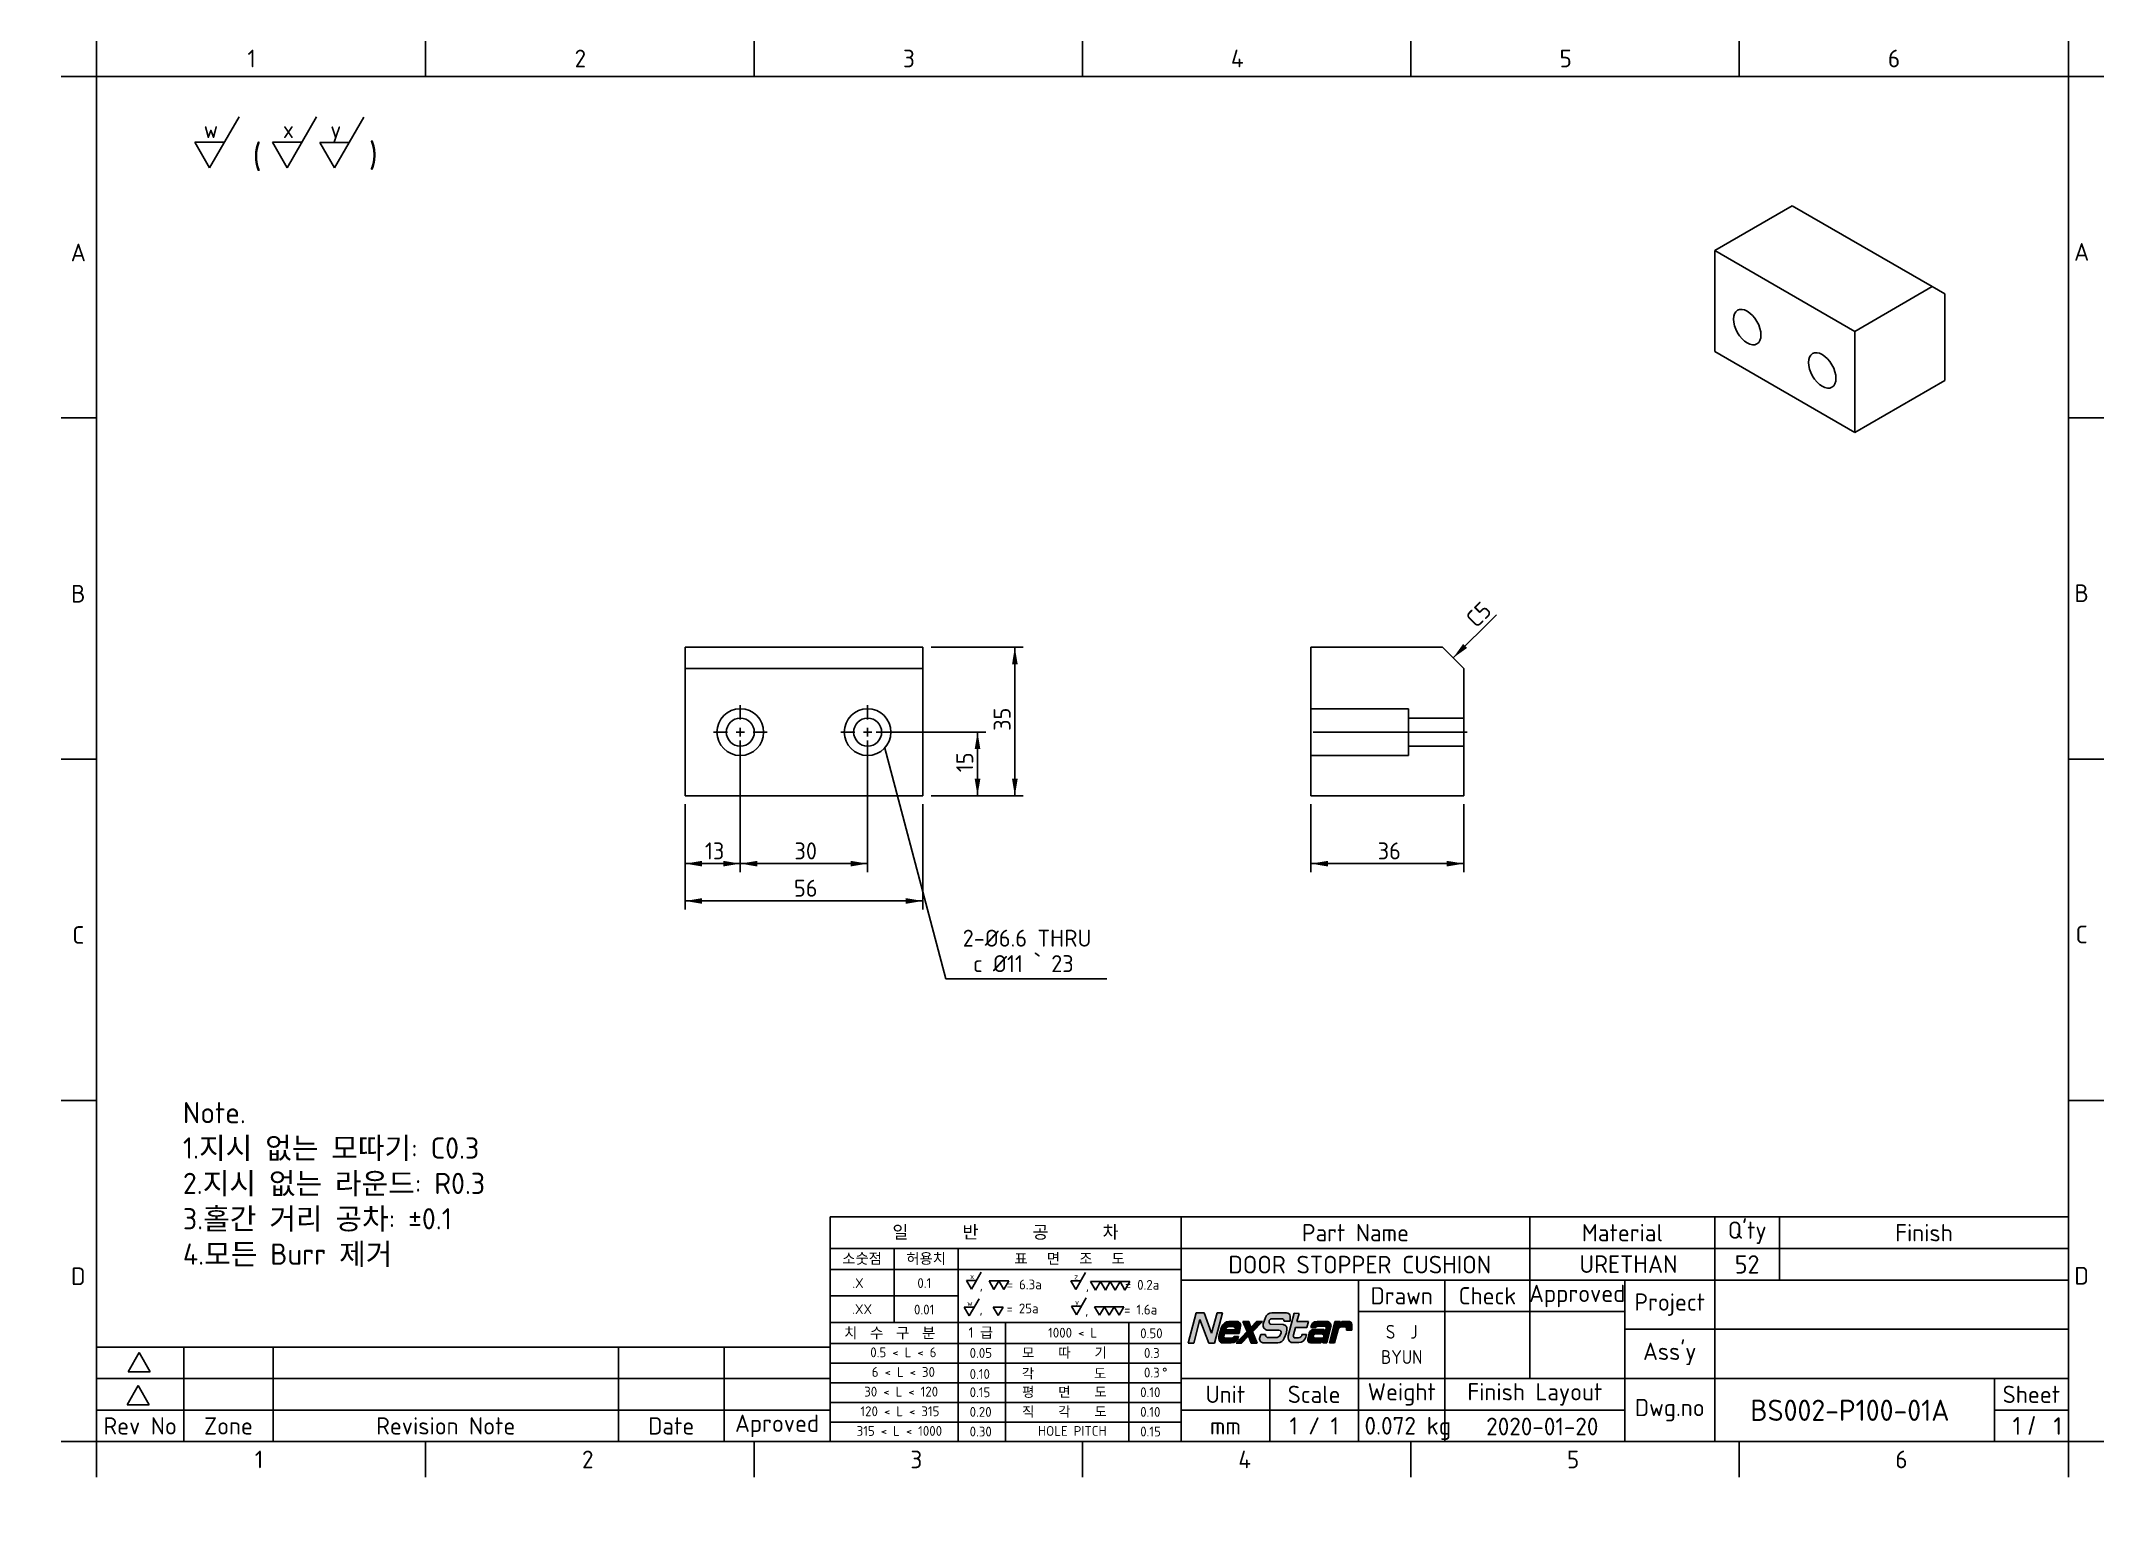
# Model space of a CAD drawing. Header units: millimetres. Extents: x 0 to 486, y 0 to 345.
import ezdxf
from ezdxf import colors
from ezdxf.entities.mleader import LeaderData, LeaderLine
from ezdxf.enums import TextEntityAlignment as Align
from ezdxf.lldxf.tags import DXFTag
from ezdxf.math import Vec2, Vec3

# ---------------------------------------------------------------- set-up
doc = ezdxf.new("R2010")
doc.units = ezdxf.units.MM
doc.header["$LTSCALE"] = 1.666667
doc.layers.add('BS002-P100-01A', color=7, linetype='Continuous')
doc.layers.add('Default', color=7, linetype='Continuous')
doc.styles.add('SEACAD_Solid_Edge_ISO', font='seiso.ttf')
tags = doc.linetypes.add('CENTER2', pattern=[28.575, 19.05, -3.175, 3.175, -3.175]).pattern_tags.tags
tags[10:11] = [DXFTag(74, 4), DXFTag(75, 0), DXFTag(340, '0'), DXFTag(46, 0.0), DXFTag(50, 0.0), DXFTag(44, 0.0), DXFTag(45, 0.0)]
tags[8:9] = [DXFTag(74, 4), DXFTag(75, 0), DXFTag(340, '0'), DXFTag(46, 0.0), DXFTag(50, 0.0), DXFTag(44, 0.0), DXFTag(45, 0.0)]
tags[6:7] = [DXFTag(74, 4), DXFTag(75, 0), DXFTag(340, '0'), DXFTag(46, 0.0), DXFTag(50, 0.0), DXFTag(44, 0.0), DXFTag(45, 0.0)]
tags[4:5] = [DXFTag(74, 4), DXFTag(75, 0), DXFTag(340, '0'), DXFTag(46, 0.0), DXFTag(50, 0.0), DXFTag(44, 0.0), DXFTag(45, 0.0)]
tags = doc.linetypes.add('HIDDEN2', pattern=[4.7625, 3.175, -1.5875]).pattern_tags.tags
tags[6:7] = [DXFTag(74, 4), DXFTag(75, 0), DXFTag(340, '0'), DXFTag(46, 0.0), DXFTag(50, 0.0), DXFTag(44, 0.0), DXFTag(45, 0.0)]
tags[4:5] = [DXFTag(74, 4), DXFTag(75, 0), DXFTag(340, '0'), DXFTag(46, 0.0), DXFTag(50, 0.0), DXFTag(44, 0.0), DXFTag(45, 0.0)]
doc.dimstyles.new('JIS', dxfattribs={"dimtxt": 4, "dimasz": 4, "dimexe": 2, "dimexo": 2, "dimgap": 1, "dimtad": 1, "dimdec": 3, "dimdsep": 46, "dimtxsty": 'SEACAD_Solid_Edge_ISO', "dimblk1": '_SE_FILLED', "dimblk2": '_SE_FILLED', "dimsah": 1, "dimcen": 2, "dimazin": 0, "dimtfac": 0.5, "dimtdec": 3, "dimtmove": 0, "dimatfit": 3, "dimfxl": 1, "dimarcsym": 0})

msp = doc.modelspace()

# ---------------------------------------------------------------- texts
at = {"layer": 'Default'}
for s, insert, char_height, width, attachment_point in [('{\\fSolid Edge ANSI|b0||i0||c0|p34;\\C7;\\H3.;\\W1.;일       반       공       차}', (227.2196, 63.8841), 3, 83.534996, 5), ('{\\fSolid Edge ANSI|b0||i0||c0|p34;\\C7;\\H2.4812375;\\W1.;소숫점}', (193.4226, 57.6919), 2.481238, 15.23919, 5), ('{\\fSolid Edge ANSI|b0||i0||c0|p34;\\C7;\\H2.4812375;\\W1.;허용치}', (208.5109, 57.6918), 2.481238, 15.23919, 5), ('{\\fSolid Edge ANSI|b0||i0||c0|p34;\\C7;\\H2.4812375;\\W1.;표   면   조   도}', (242.3215, 57.6915), 2.481238, 53.058166, 5), ('{\\fSolid Edge ANSI|b0||i0||c0|p34;\\C7;\\H2.315821667;\\W1.;.X}', (192.4531, 52.0232), 2.315822, 3.238604, 5), ('{\\fSolid Edge ANSI|b0||i0||c0|p34;\\C7;\\H2.315821667;\\W1.;0.1}', (208.0831, 52.0235), 2.315822, 4.857898, 5), ('{\\fSolid Edge ANSI|b0||i0||c0|p34;\\C7;\\H2.315821667;\\W1.; ,    = 6.3a}', (219.7127, 52.8503), 2.315822, 19.431542, 1), ('{\\fSolid Edge ANSI|b0||i0||c0|p34;\\C7;\\H2.315821667;\\W1.; ,      = 0.2a}', (244.7436, 52.7604), 2.315822, 22.67013, 1), ('{\\fSolid Edge ANSI|b0||i0||c0|p34;\\C7;\\H2.315821667;\\W1.;.XX}', (193.4346, 45.8686), 2.315822, 4.857898, 5), ('{\\fSolid Edge ANSI|b0||i0||c0|p34;\\C7;\\H2.315821667;\\W1.;0.01}', (208.0432, 45.7705), 2.315822, 6.477192, 5), ('{\\fSolid Edge ANSI|b0||i0||c0|p34;\\C7;\\H2.315821667;\\W1.; ,    = 25a}', (219.6689, 47.1884), 2.315822, 17.812248, 1), ('{\\fSolid Edge ANSI|b0||i0||c0|p34;\\C7;\\H2.315821667;\\W1.; ,      = 1.6a}', (244.5674, 46.9264), 2.315822, 22.67013, 1), ('{\\fSolid Edge ANSI|b0||i0||c0|p34;\\C7;\\H2.4812375;\\W1.;치  수  구  분}', (189.1839, 41.5257), 2.481238, 24.289423, 1), ('{\\fSolid Edge ANSI|b0||i0||c0|p34;\\C7;\\H2.4812375;\\W1.;1 급}', (218.5149, 41.5995), 2.481238, 6.939847, 1), ('{\\fSolid Edge ANSI|b0||i0||c0|p34;\\C7;\\H2.315821667;\\W1.;1000 < L}', (237.2578, 41.4833), 2.315822, 12.954367, 1), ('{\\fSolid Edge ANSI|b0||i0||c0|p34;\\C7;\\H2.315821667;\\W1.;0.50}', (258.9513, 41.3361), 2.315822, 6.477192, 1), ('{\\fSolid Edge ANSI|b0||i0||c0|p34;\\C7;\\H2.315821667;\\W1.;0.5 < L < 6}', (195.3474, 36.8517), 2.315822, 17.812248, 1), ('{\\fSolid Edge ANSI|b0||i0||c0|p34;\\C7;\\H2.315821667;\\W1.;0.05}', (218.763, 36.7044), 2.315822, 6.477192, 1), ('{\\fSolid Edge ANSI|b0||i0||c0|p34;\\C7;\\H2.315821667;\\W1.;모    따    기}', (231.1221, 36.7732), 2.315822, 22.67013, 1), ('{\\fSolid Edge ANSI|b0||i0||c0|p34;\\C7;\\H2.315821667;\\W1.;0.3}', (259.842, 36.7044), 2.315822, 4.857898, 1), ('{\\fSolid Edge ANSI|b0||i0||c0|p34;\\C7;\\H2.315821667;\\W1.;6 < L < 30}', (195.7037, 32.22), 2.315822, 16.192954, 1), ('{\\fSolid Edge ANSI|b0||i0||c0|p34;\\C7;\\H2.315821667;\\W1.;0.10}', (218.763, 31.742), 2.315822, 6.477192, 1), ('{\\fSolid Edge ANSI|b0||i0||c0|p34;\\C7;\\H2.315821667;\\W1.;각          도}', (231.0697, 31.8961), 2.315822, 22.67013, 1), ('{\\fSolid Edge ANSI|b0||i0||c0|p34;\\C7;\\H2.315821667;\\W1.;0.3}', (259.8405, 32.0814), 2.315822, 4.857898, 1), ('{\\fSolid Edge ANSI|b0||i0||c0|p34;\\C7;\\H2.315821667;\\W1.;°}', (264.1158, 32.0814), 2.315822, 3.238604, 1), ('{\\fSolid Edge ANSI|b0||i0||c0|p34;\\C7;\\H2.315821667;\\W1.;30 < L < 120}', (193.9223, 27.5884), 2.315822, 19.431542, 1), ('{\\fSolid Edge ANSI|b0||i0||c0|p34;\\C7;\\H2.315821667;\\W1.;0.15}', (218.763, 27.4412), 2.315822, 6.477192, 1), ('{\\fSolid Edge ANSI|b0||i0||c0|p34;\\C7;\\H2.315821667;\\W1.;평    면    도}', (231.1221, 27.5099), 2.315822, 22.67013, 1), ('{\\fSolid Edge ANSI|b0||i0||c0|p34;\\C7;\\H2.315821667;\\W1.;0.10}', (258.9513, 27.4412), 2.315822, 6.477192, 1), ('{\\fSolid Edge ANSI|b0||i0||c0|p34;\\C7;\\H2.315821667;\\W1.;120 < L < 315}', (193.0316, 22.9567), 2.315822, 21.050836, 1), ('{\\fSolid Edge ANSI|b0||i0||c0|p34;\\C7;\\H2.315821667;\\W1.;0.20}', (218.763, 22.8095), 2.315822, 6.477192, 1), ('{\\fSolid Edge ANSI|b0||i0||c0|p34;\\C7;\\H2.315821667;\\W1.;직    각    도}', (231.1221, 22.8783), 2.315822, 22.67013, 1), ('{\\fSolid Edge ANSI|b0||i0||c0|p34;\\C7;\\H2.315821667;\\W1.;0.10}', (258.9513, 22.8095), 2.315822, 6.477192, 1), ('{\\fSolid Edge ANSI|b0||i0||c0|p34;\\C7;\\H2.315821667;\\W1.;315 < L < 1000}', (192.1409, 18.3251), 2.315822, 22.67013, 1), ('{\\fSolid Edge ANSI|b0||i0||c0|p34;\\C7;\\H2.315821667;\\W1.;0.30}', (218.763, 18.1779), 2.315822, 6.477192, 1), ('{\\fSolid Edge ANSI|b0||i0||c0|p34;\\C7;\\H2.315821667;\\W1.;HOLE PITCH}', (234.8825, 18.3251), 2.315822, 16.192954, 1), ('{\\fSolid Edge ANSI|b0||i0||c0|p34;\\C7;\\H2.315821667;\\W1.;0.15}', (258.9513, 18.1779), 2.315822, 6.477192, 1)]:
    msp.add_mtext(s, dxfattribs=dict(insert=insert, char_height=char_height, width=width, attachment_point=attachment_point))
for s, insert, char_height, width, attachment_point in [('{\\fSolid Edge ISO|b0||i0||c0|p34;\\C7;\\H4.166666667;\\W1.;1}', (49.5765, 340.6751), 4.166667, 1.721608, 5), ('{\\fSolid Edge ISO|b0||i0||c0|p34;\\C7;\\H4.166666667;\\W1.;2}', (127.0389, 340.6751), 4.166667, 2.582403, 5), ('{\\fSolid Edge ISO|b0||i0||c0|p34;\\C7;\\H4.166666667;\\W1.;3}', (204.4656, 340.6751), 4.166667, 2.199827, 5), ('{\\fSolid Edge ISO|b0||i0||c0|p34;\\C7;\\H4.166666667;\\W1.;4}', (281.8261, 340.6751), 4.166667, 2.486759, 5), ('{\\fSolid Edge ISO|b0||i0||c0|p34;\\C7;\\H4.166666667;\\W1.;5}', (359.2245, 340.6751), 4.166667, 2.391115, 5), ('{\\fSolid Edge ISO|b0||i0||c0|p34;\\C7;\\H4.166666667;\\W1.;6}', (436.5944, 340.6751), 4.166667, 2.582403, 5), ('{\\fSolid Edge ANSI|b0||i0||c0|p34;\\C7;\\H5.833333333;\\W1.;(}', (49.8245, 320.528), 5.833333, 1.631461, 1), ('{\\fSolid Edge ANSI|b0||i0||c0|p34;\\C7;\\H5.833333333;\\W1.;)}', (77.2276, 320.8052), 5.833333, 1.631461, 1), ('{\\fSolid Edge ISO|b0||i0||c0|p34;\\C7;\\H4.166666667;\\W1.;A}', (8.7424, 294.9514), 4.166667, 2.295471, 5), ('{\\fSolid Edge ISO|b0||i0||c0|p34;\\C7;\\H4.166666667;\\W1.;A}', (480.8073, 295.0756), 4.166667, 2.295471, 5), ('{\\fSolid Edge ISO|b0||i0||c0|p34;\\C7;\\H4.166666667;\\W1.;B}', (8.7329, 214.5088), 4.166667, 2.391115, 5), ('{\\fSolid Edge ISO|b0||i0||c0|p34;\\C7;\\H4.166666667;\\W1.;B}', (480.7979, 214.633), 4.166667, 2.391115, 5), ('{\\fSolid Edge ISO|b0||i0||c0|p34;\\C7;\\H4.166666667;\\W1.;C}', (8.7424, 134.0661), 4.166667, 2.295471, 5), ('{\\fSolid Edge ISO|b0||i0||c0|p34;\\C7;\\H4.166666667;\\W1.;C}', (480.8073, 134.1903), 4.166667, 2.295471, 5), ('{\\fSolid Edge ISO|b0||i0||c0|p34;\\C7;\\H5.;\\W1.;Note.\\P}{\\fSolid Edge ISO|b0||i0||c0|p34;\\C7;\\H5.;\\W1.;1.지시 없는 모따기: C0.3\\P}{\\fSolid Edge ISO|b0||i0||c0|p34;\\C7;\\H5.;\\W1.;2.지시 없는 라운드: R0.3\\P}{\\fSolid Edge ISO|b0||i0||c0|p34;\\C7;\\H5.;\\W1.;3.홀간 거리 공차: ±0.1\\P}{\\fSolid Edge ISO|b0||i0||c0|p34;\\C7;\\H5.;\\W1.;4.모든 Burr 제거}', (33.3844, 94.6868), 5, 94.138431, 1), ('{\\fSolid Edge ANSI|b0||i0||c0|p34;\\C7;\\H4.065693333;\\W1.;Part Name}', (309.6892, 63.8903), 4.065693, 82.205772, 5), ('{\\fSolid Edge ISO|b0||i0||c0|p34;\\C7;\\H4.065693333;\\W1.;Material}', (372.5722, 63.8903), 4.065693, 43.560172, 5), ("{\\fSolid Edge ISO|b0||i0||c0|p34;\\C7;\\H4.065693333;\\W1.;Q'ty}", (401.9947, 63.8903), 4.065693, 15.284842, 5), ('{\\fSolid Edge ISO|b0||i0||c0|p34;\\C7;\\H4.065693333;\\W1.;Finish}', (443.6582, 63.8903), 4.065693, 68.042015, 5), ('{\\fSolid Edge ISO|b0||i0||c0|p34;\\C7;\\H4.333333333;\\W1.;52\\P}', (401.9753, 56.4263), 4.333333, 15.351466, 5), ('{\\fSolid Edge ISO|b0||i0||c0|p34;\\C7;\\H4.166666667;\\W1.;D}', (8.7234, 53.6234), 4.166667, 2.486759, 5), ('{\\fSolid Edge ISO|b0||i0||c0|p34;\\C7;\\H4.166666667;\\W1.;D}', (480.7884, 53.7477), 4.166667, 2.486759, 5), ('{\\fSolid Edge ISO|b0||i0||c0|p34;\\C7;\\H4.065693333;\\W1.;Drawn}', (320.5857, 49.0223), 4.065693, 20.361484, 5), ('{\\fSolid Edge ISO|b0||i0||c0|p34;\\C7;\\H4.065693333;\\W1.;Check}', (340.7793, 49.0223), 4.065693, 20.025728, 5), ('{\\fSolid Edge ISO|b0||i0||c0|p34;\\C7;\\H4.065693333;\\W1.;Approved}', (361.9425, 48.9763), 4.065693, 21.830392, 5), ('{\\fSolid Edge ISO|b0||i0||c0|p34;\\C7;\\H4.065693333;\\W1.;Project}', (383.7425, 46.9332), 4.065693, 21.219544, 5), ("{\\fSolid Edge ISO|b0||i0||c0|p34;\\C7;\\H4.065693333;\\W1.;Ass'y}", (383.7425, 35.3169), 4.065693, 21.219544, 5), ('{\\fSolid Edge ISO|b0||i0||c0|p34;\\C7;\\H4.065693333;\\W1.;Unit}', (279.041, 25.789), 4.065693, 20.90928, 5), ('{\\fSolid Edge ISO|b0||i0||c0|p34;\\C7;\\H4.065693333;\\W1.;Scale}', (299.9503, 25.789), 4.065693, 20.90928, 5), ('{\\fSolid Edge ISO|b0||i0||c0|p34;\\C7;\\H4.065693333;\\W1.;Weight}', (320.5857, 25.789), 4.065693, 20.361484, 5), ('{\\fSolid Edge ISO|b0||i0||c0|p34;\\C7;\\H4.065693333;\\W1.;Finish Layout}', (351.9496, 25.789), 4.065693, 42.366356, 5), ('{\\fSolid Edge ISO|b0||i0||c0|p34;\\C7;\\H4.065693333;\\W1.;Dwg.no}', (383.7425, 22.0717), 4.065693, 21.219544, 5), ('{\\fSolid Edge ISO|b0||i0||c0|p34;\\C7;\\H4.065693333;\\W1.;Sheet}', (468.967, 25.789), 4.065693, 17.4244, 5), ('{\\fSolid Edge ISO|b0||i0||c0|p34;\\C7;\\H4.065693333;\\W1.;Rev No}', (23.3089, 18.3545), 4.065693, 20.560792, 5), ('{\\fSolid Edge ISO|b0||i0||c0|p34;\\C7;\\H4.065693333;\\W1.;Zone}', (44.1225, 18.3545), 4.065693, 21.06644, 5), ('{\\fSolid Edge ISO|b0||i0||c0|p34;\\C7;\\H4.065693333;\\W1.;Revision Note}', (95.3297, 18.3545), 4.065693, 81.347871, 5), ('{\\fSolid Edge ISO|b0||i0||c0|p34;\\C7;\\H4.065693333;\\W1.;Date}', (148.4535, 18.3545), 4.065693, 24.899874, 5), ('{\\fSolid Edge ISO|b0||i0||c0|p34;\\C7;\\H4.065693333;\\W1.;Aproved}', (173.391, 18.3545), 4.065693, 24.974973, 5), ('{\\fSolid Edge ISO|b0||i0||c0|p34;\\C7;\\H4.065693333;\\W1.;1 / 1}', (299.9503, 18.3545), 4.065693, 20.90928, 5), ('{\\fArial|b0||i0||c0|p34;\\C7;\\H4.065693333;\\W1.;/}', (469.0301, 18.3096), 4.065693, 2.915878, 5), ('{\\fSolid Edge ISO|b0||i0||c0|p34;\\C7;\\H4.065693333;\\W1.;mm}', (279.041, 18.3545), 4.065693, 20.90928, 5), ('{\\fSolid Edge ISO|b0||i0||c0|p34;\\C7;\\H4.166666667;\\W1.;1}', (51.32, 10.4466), 4.166667, 1.721608, 5), ('{\\fSolid Edge ISO|b0||i0||c0|p34;\\C7;\\H4.166666667;\\W1.;2}', (128.7823, 10.4466), 4.166667, 2.582403, 5), ('{\\fSolid Edge ISO|b0||i0||c0|p34;\\C7;\\H4.166666667;\\W1.;3}', (206.2091, 10.4466), 4.166667, 2.199827, 5), ('{\\fSolid Edge ISO|b0||i0||c0|p34;\\C7;\\H4.166666667;\\W1.;4}', (283.5695, 10.4466), 4.166667, 2.486759, 5), ('{\\fSolid Edge ISO|b0||i0||c0|p34;\\C7;\\H4.166666667;\\W1.;5}', (360.9679, 10.4466), 4.166667, 2.391115, 5), ('{\\fSolid Edge ISO|b0||i0||c0|p34;\\C7;\\H4.166666667;\\W1.;6}', (438.3378, 10.4466), 4.166667, 2.582403, 5)]:
    msp.add_mtext(s, dxfattribs=dict(at, insert=insert, char_height=char_height, width=width, attachment_point=attachment_point))
at = {"layer": 'Default', "char_height": 3.252555, "width": 20.361484, "attachment_point": 5, "style": 'SEACAD_Solid_Edge_ISO'}
for s, insert in [('{\\fSolid Edge ISO|b0||i0||c0|p34;\\C7;\\H3.252554667;\\W0.9;S  J}', (320.5857, 40.5458)), ('{\\fSolid Edge ISO|b0||i0||c0|p34;\\C7;\\H3.252554667;\\W0.9;BYUN}', (320.5857, 34.5896))]:
    msp.add_mtext(s, dxfattribs=dict(at, insert=insert))

# ---------------------------------------------------------------- blocks, each defined once
blk = doc.blocks.new('SEANNOT_GROUP')
at = {"layer": 'Default', "color": 7, "linetype": 'Continuous'}
for p, q in [((39.68, 314.92), (46.61, 326.92)), ((36.22, 320.92), (39.68, 314.92)), ((43.15, 320.92), (36.22, 320.92))]:
    blk.add_line(p, q, dxfattribs=at)
at = {"layer": 'Default', "color": 7, "linetype": 'Continuous', "style": 'SEACAD_Solid_Edge_ISO'}
blk.add_text('w', height=4, dxfattribs=at).set_placement((38.27, 325.92), align=Align.TOP_LEFT)
blk = doc.blocks.new('SEANNOT_GROUP1')
at = {"layer": 'Default', "color": 7, "linetype": 'Continuous'}
for p, q in [((69.11, 314.88), (76.04, 326.88)), ((65.65, 320.88), (69.11, 314.88)), ((72.58, 320.88), (65.65, 320.88))]:
    blk.add_line(p, q, dxfattribs=at)
at = {"layer": 'Default', "color": 7, "linetype": 'Continuous', "style": 'SEACAD_Solid_Edge_ISO'}
blk.add_text('y', height=4, dxfattribs=at).set_placement((68.11, 325.88), align=Align.TOP_LEFT)
blk = doc.blocks.new('SEANNOT_GROUP2')
at = {"layer": 'Default', "color": 7, "linetype": 'Continuous'}
for p, q in [((57.94, 314.92), (64.87, 326.92)), ((54.48, 320.92), (57.94, 314.92)), ((61.4, 320.92), (54.48, 320.92))]:
    blk.add_line(p, q, dxfattribs=at)
at = {"layer": 'Default', "color": 7, "linetype": 'Continuous', "style": 'SEACAD_Solid_Edge_ISO'}
blk.add_text('x', height=4, dxfattribs=at).set_placement((56.94, 325.92), align=Align.TOP_LEFT)
blk = doc.blocks.new('SEANNOT_GROUP3')
at = {"layer": 'Default', "color": 7, "linetype": 'CENTER2'}
for p, q in [((164.73, 184.88), (164.73, 188.21)), ((161.73, 181.88), (158.4, 181.88)), ((165.73, 181.88), (163.73, 181.88)), ((164.73, 182.88), (164.73, 180.88)), ((167.73, 181.88), (171.06, 181.88)), ((164.73, 178.88), (164.73, 175.54))]:
    blk.add_line(p, q, dxfattribs=at)
blk = doc.blocks.new('SEANNOT_GROUP4')
at = {"layer": 'Default', "color": 7, "linetype": 'CENTER2'}
for p, q in [((194.73, 184.88), (194.73, 188.21)), ((191.73, 181.88), (188.4, 181.88)), ((195.73, 181.88), (193.73, 181.88)), ((194.73, 182.88), (194.73, 180.88)), ((197.73, 181.88), (201.06, 181.88)), ((194.73, 178.88), (194.73, 175.54))]:
    blk.add_line(p, q, dxfattribs=at)
blk = doc.blocks.new('SEANNOT_GROUP5')
at = {"layer": 'Default', "color": 7, "linetype": 'CENTER2'}
blk.add_line((336.04, 181.88), (299.7, 181.88), dxfattribs=at)
blk = doc.blocks.new('_SE_FILLED')
at = {"color": 0}
blk.add_line((0, 0), (-1, 0), dxfattribs=at)
blk.add_solid([(0, 0), (-1, -0.1665), (-1, 0.1665), (0, 0)], dxfattribs=at)
blk = doc.blocks.new('SE')
at = {"layer": 'BS002-P100-01A', "color": 7, "linetype": 'Continuous'}
for p, q in [((151.73, 166.88), (151.73, 201.88)), ((151.73, 201.88), (207.73, 201.88)), ((207.73, 166.88), (207.73, 201.88)), ((151.73, 166.88), (207.73, 166.88))]:
    blk.add_line(p, q, dxfattribs=at)
at = {"layer": 'BS002-P100-01A', "color": 7, "linetype": 'HIDDEN2'}
blk.add_line((151.73, 196.88), (207.73, 196.88), dxfattribs=at)
at = {"layer": 'BS002-P100-01A', "color": 7, "linetype": 'Continuous'}
for centre, radius in [((164.73, 181.88), 5.5), ((164.73, 181.88), 3.3), ((194.73, 181.88), 5.5), ((194.73, 181.88), 3.3)]:
    blk.add_circle(centre, radius, dxfattribs=at)
blk = doc.blocks.new('SE1')
at = {"layer": 'BS002-P100-01A', "color": 7, "linetype": 'Continuous'}
for p, q in [((299.2, 166.88), (299.2, 201.88)), ((299.2, 201.88), (330.2, 201.88)), ((335.2, 196.88), (330.2, 201.88)), ((335.2, 196.88), (335.2, 166.88)), ((335.2, 166.88), (299.2, 166.88))]:
    blk.add_line(p, q, dxfattribs=at)
at = {"layer": 'BS002-P100-01A', "color": 7, "linetype": 'HIDDEN2'}
for p, q in [((322.2, 187.38), (299.2, 187.38)), ((322.2, 187.38), (322.2, 176.38)), ((335.2, 185.18), (322.2, 185.18)), ((299.2, 176.38), (322.2, 176.38)), ((322.2, 178.58), (335.2, 178.58))]:
    blk.add_line(p, q, dxfattribs=at)
blk = doc.blocks.new('SE2')
at = {"layer": 'BS002-P100-01A', "color": 7, "linetype": 'Continuous'}
for p, q in [((394.34, 295.39), (412.6, 305.94)), ((445.6, 286.89), (412.6, 305.94)), ((394.34, 271.58), (394.34, 295.39)), ((394.34, 295.39), (427.33, 276.34)), ((427.33, 276.34), (445.6, 286.89)), ((448.55, 285.18), (445.6, 286.89)), ((448.55, 285.18), (448.55, 264.77)), ((427.33, 252.52), (427.33, 276.34)), ((394.34, 271.58), (427.33, 252.52)), ((448.55, 264.77), (427.33, 252.52))]:
    blk.add_line(p, q, dxfattribs=at)
for centre in [(402, 277.36), (419.67, 267.15)]:
    blk.add_ellipse(centre, major_axis=(2.29, -3.97), ratio=0.57735, dxfattribs=at)
blk = doc.blocks.new('DMBLK1')
at = {"layer": 'Default', "linetype": 'Continuous'}
for points in [[(168.73, 150.22), (168.73, 151.55), (164.73, 150.89)], [(190.73, 150.22), (194.73, 150.89), (190.73, 151.55)]]:
    blk.add_hatch(color=7, dxfattribs=at).paths.add_polyline_path(points)
at = {"layer": 'Default', "color": 7, "linetype": 'Continuous'}
for p, q in [((164.73, 179.88), (164.73, 148.89)), ((194.73, 179.88), (194.73, 148.89)), ((164.73, 150.89), (194.73, 150.89))]:
    blk.add_line(p, q, dxfattribs=at)
at = {"layer": 'Default', "color": 7, "linetype": 'Continuous', "style": 'SEACAD_Solid_Edge_ISO'}
blk.add_text('30', height=4, dxfattribs=at).set_placement((177.5, 155.89), align=Align.TOP_LEFT)
blk = doc.blocks.new('DMBLK2')
at = {"layer": 'Default', "linetype": 'Continuous'}
for points in [[(155.73, 150.22), (155.73, 151.55), (151.73, 150.89)], [(160.73, 150.22), (164.73, 150.89), (160.73, 151.55)]]:
    blk.add_hatch(color=7, dxfattribs=at).paths.add_polyline_path(points)
at = {"layer": 'Default', "color": 7, "linetype": 'Continuous'}
for p, q in [((164.73, 179.88), (164.73, 148.89)), ((151.73, 164.88), (151.73, 148.89)), ((151.73, 150.89), (164.73, 150.89))]:
    blk.add_line(p, q, dxfattribs=at)
at = {"layer": 'Default', "color": 7, "linetype": 'Continuous', "style": 'SEACAD_Solid_Edge_ISO'}
blk.add_text('13', height=4, dxfattribs=at).set_placement((156.37, 155.89), align=Align.TOP_LEFT)
blk = doc.blocks.new('DMBLK3')
at = {"layer": 'Default', "linetype": 'Continuous'}
for points in [[(155.73, 141.42), (155.73, 142.75), (151.73, 142.09)], [(203.73, 141.42), (207.73, 142.09), (203.73, 142.75)]]:
    blk.add_hatch(color=7, dxfattribs=at).paths.add_polyline_path(points)
at = {"layer": 'Default', "color": 7, "linetype": 'Continuous'}
for p, q in [((151.73, 164.88), (151.73, 140.09)), ((207.73, 164.88), (207.73, 140.09)), ((151.73, 142.09), (207.73, 142.09))]:
    blk.add_line(p, q, dxfattribs=at)
at = {"layer": 'Default', "color": 7, "linetype": 'Continuous', "style": 'SEACAD_Solid_Edge_ISO'}
blk.add_text('56', height=4, dxfattribs=at).set_placement((177.37, 147.09), align=Align.TOP_LEFT)
blk = doc.blocks.new('GDimGGroup')
at = {"layer": 'Default', "linetype": 'Continuous'}
blk.add_hatch(color=7, dxfattribs=at).paths.add_polyline_path([(335.06, 202.68), (332.7, 199.38), (336, 201.73)])
at = {"layer": 'Default', "color": 7, "linetype": 'Continuous'}
blk.add_line((332.7, 199.38), (342.89, 209.56), dxfattribs=at)
at = {"layer": 'Default', "color": 7, "linetype": 'Continuous', "style": 'SEACAD_Solid_Edge_ISO'}
blk.add_text('C5', height=4, rotation=45, dxfattribs=at).set_placement((335.35, 209.1), align=Align.TOP_LEFT)
blk = doc.blocks.new('DMBLK4')
at = {"layer": 'Default', "linetype": 'Continuous'}
for points in [[(230.09, 197.88), (229.42, 201.88), (228.76, 197.88)], [(230.09, 170.88), (228.76, 170.88), (229.42, 166.88)]]:
    blk.add_hatch(color=7, dxfattribs=at).paths.add_polyline_path(points)
at = {"layer": 'Default', "color": 7, "linetype": 'Continuous'}
for p, q in [((209.73, 201.88), (231.42, 201.88)), ((229.42, 201.88), (229.42, 166.88)), ((209.73, 166.88), (231.42, 166.88))]:
    blk.add_line(p, q, dxfattribs=at)
at = {"layer": 'Default', "color": 7, "linetype": 'Continuous', "style": 'SEACAD_Solid_Edge_ISO'}
blk.add_text('35', height=4, rotation=90, dxfattribs=at).set_placement((224.42, 182.2), align=Align.TOP_LEFT)
blk = doc.blocks.new('DMBLK5')
at = {"layer": 'Default', "linetype": 'Continuous'}
for points in [[(303.2, 150.22), (303.2, 151.55), (299.2, 150.89)], [(331.2, 150.22), (335.2, 150.89), (331.2, 151.55)]]:
    blk.add_hatch(color=7, dxfattribs=at).paths.add_polyline_path(points)
at = {"layer": 'Default', "color": 7, "linetype": 'Continuous'}
for p, q in [((299.2, 164.88), (299.2, 148.89)), ((335.2, 164.88), (335.2, 148.89)), ((299.2, 150.89), (335.2, 150.89))]:
    blk.add_line(p, q, dxfattribs=at)
at = {"layer": 'Default', "color": 7, "linetype": 'Continuous', "style": 'SEACAD_Solid_Edge_ISO'}
blk.add_text('36', height=4, dxfattribs=at).set_placement((314.93, 155.89), align=Align.TOP_LEFT)
blk = doc.blocks.new('DMBLK6')
at = {"layer": 'Default', "linetype": 'Continuous'}
for points in [[(221.29, 177.88), (220.62, 181.88), (219.96, 177.88)], [(221.29, 170.88), (219.96, 170.88), (220.62, 166.88)]]:
    blk.add_hatch(color=7, dxfattribs=at).paths.add_polyline_path(points)
at = {"layer": 'Default', "color": 7, "linetype": 'Continuous'}
for p, q in [((196.73, 181.88), (222.62, 181.88)), ((220.62, 181.88), (220.62, 166.88)), ((209.73, 166.88), (222.62, 166.88))]:
    blk.add_line(p, q, dxfattribs=at)
at = {"layer": 'Default', "color": 7, "linetype": 'Continuous', "style": 'SEACAD_Solid_Edge_ISO'}
blk.add_text('15', height=4, rotation=90, dxfattribs=at).set_placement((215.62, 172.42), align=Align.TOP_LEFT)
blk = doc.blocks.new('_Dot')
at = {"color": 0, "linetype": 'ByBlock', "lineweight": -2}
blk.add_line((-0.5, 0), (-1, 0), dxfattribs=at)
at = {"color": 0, "linetype": 'ByBlock', "const_width": 0.5}
blk.add_lwpolyline([(-0.25, 0, 1), (0.25, 0, 1)], format="xyb", close=True, dxfattribs=at)
blk = doc.blocks.new('SEANNOT_GROUP14')
at = {"layer": 'Default', "color": 7, "linetype": 'Continuous'}
for p, q in [((224.35, 46.35), (225.51, 44.35)), ((226.66, 46.35), (224.35, 46.35)), ((225.51, 44.35), (226.66, 46.35))]:
    blk.add_line(p, q, dxfattribs=at)
blk = doc.blocks.new('SEANNOT_GROUP15')
at = {"layer": 'Default', "color": 7, "linetype": 'Continuous'}
for p, q in [((224.5, 50.51), (223.35, 52.51)), ((223.35, 52.51), (225.66, 52.51)), ((225.66, 52.51), (224.5, 50.51)), ((225.66, 52.51), (226.81, 50.51)), ((227.97, 52.51), (225.66, 52.51)), ((226.81, 50.51), (227.97, 52.51))]:
    blk.add_line(p, q, dxfattribs=at)
blk = doc.blocks.new('SEANNOT_GROUP16')
at = {"layer": 'Default', "color": 7, "linetype": 'Continuous'}
for p, q in [((249.35, 44.45), (248.2, 46.45)), ((248.2, 46.45), (250.51, 46.45)), ((250.51, 46.45), (249.35, 44.45)), ((251.66, 44.45), (250.51, 46.45)), ((250.51, 46.45), (252.82, 46.45)), ((252.82, 46.45), (251.66, 44.45)), ((252.82, 46.45), (253.97, 44.45)), ((255.13, 46.45), (252.82, 46.45)), ((253.97, 44.45), (255.13, 46.45))]:
    blk.add_line(p, q, dxfattribs=at)
blk = doc.blocks.new('SEANNOT_GROUP17')
at = {"layer": 'Default', "color": 7, "linetype": 'Continuous'}
for p, q in [((248.44, 50.38), (247.28, 52.38)), ((247.28, 52.38), (249.59, 52.38)), ((249.59, 52.38), (248.44, 50.38)), ((250.75, 50.38), (249.59, 52.38)), ((249.59, 52.38), (251.9, 52.38)), ((251.9, 52.38), (250.75, 50.38)), ((253.05, 50.38), (251.9, 52.38)), ((251.9, 52.38), (254.21, 52.38)), ((254.21, 52.38), (253.05, 50.38)), ((254.21, 52.38), (255.36, 50.38)), ((256.52, 52.38), (254.21, 52.38)), ((255.36, 50.38), (256.52, 52.38))]:
    blk.add_line(p, q, dxfattribs=at)
blk = doc.blocks.new('SEANNOT_GROUP18')
at = {"layer": 'Default', "color": 7, "linetype": 'Continuous'}
for p, q in [((219.2, 50.62), (221.51, 54.62)), ((218.05, 52.62), (219.2, 50.62)), ((220.36, 52.62), (218.05, 52.62))]:
    blk.add_line(p, q, dxfattribs=at)
at = {"layer": 'Default', "color": 7, "linetype": 'Continuous', "style": 'SEACAD_Solid_Edge_ISO'}
blk.add_text('x', height=1.33, dxfattribs=at).set_placement((218.87, 54.29), align=Align.TOP_LEFT)
blk = doc.blocks.new('SEANNOT_GROUP19')
at = {"layer": 'Default', "color": 7, "linetype": 'Continuous'}
for p, q in [((217.51, 46.31), (218.67, 44.31)), ((219.82, 46.31), (217.51, 46.31)), ((218.67, 44.31), (220.98, 48.31))]:
    blk.add_line(p, q, dxfattribs=at)
at = {"layer": 'Default', "color": 7, "linetype": 'Continuous', "style": 'SEACAD_Solid_Edge_ISO'}
blk.add_text('w', height=1.33, dxfattribs=at).set_placement((218.2, 47.97), align=Align.TOP_LEFT)
blk = doc.blocks.new('SEANNOT_GROUP20')
at = {"layer": 'Default', "color": 7, "linetype": 'Continuous'}
for p, q in [((243.78, 50.54), (246.09, 54.54)), ((242.62, 52.54), (243.78, 50.54)), ((244.93, 52.54), (242.62, 52.54))]:
    blk.add_line(p, q, dxfattribs=at)
at = {"layer": 'Default', "color": 7, "linetype": 'Continuous', "style": 'SEACAD_Solid_Edge_ISO'}
blk.add_text('z', height=1.33, dxfattribs=at).set_placement((243.4, 54.21), align=Align.TOP_LEFT)
blk = doc.blocks.new('SEANNOT_GROUP21')
at = {"layer": 'Default', "color": 7, "linetype": 'Continuous'}
for p, q in [((242.78, 46.56), (243.93, 44.56)), ((245.08, 46.56), (242.78, 46.56)), ((243.93, 44.56), (246.24, 48.56))]:
    blk.add_line(p, q, dxfattribs=at)
at = {"layer": 'Default', "color": 7, "linetype": 'Continuous', "style": 'SEACAD_Solid_Edge_ISO'}
blk.add_text('y', height=1.33, dxfattribs=at).set_placement((243.6, 48.22), align=Align.TOP_LEFT)
blk = doc.blocks.new('SE6')
at = {"layer": 'Default', "color": 7, "linetype": 'Continuous'}
blk.add_line((245.35, 336.41), (245.35, 344.74), dxfattribs=at)
blk = doc.blocks.new('SE5')
at = {"layer": 'Default'}
blk.add_blockref('SE6', (0, 0), dxfattribs=at)
blk = doc.blocks.new('SE8')
at = {"layer": 'Default', "color": 7, "linetype": 'Continuous'}
blk.add_line((322.74, 336.41), (322.74, 344.74), dxfattribs=at)
blk = doc.blocks.new('SE7')
at = {"layer": 'Default'}
blk.add_blockref('SE8', (0, 0), dxfattribs=at)
blk = doc.blocks.new('SE10')
at = {"layer": 'Default', "color": 7, "linetype": 'Continuous'}
blk.add_line((400.13, 336.41), (400.13, 344.74), dxfattribs=at)
blk = doc.blocks.new('SE9')
at = {"layer": 'Default'}
blk.add_blockref('SE10', (0, 0), dxfattribs=at)
blk = doc.blocks.new('SE4')
for name in ['SE5', 'SE7', 'SE9']:
    blk.add_blockref(name, (0, 0))
blk = doc.blocks.new('SE3')
at = {"layer": 'Default'}
blk.add_blockref('SE4', (0, 0), dxfattribs=at)
blk = doc.blocks.new('SE14')
at = {"layer": 'Default', "color": 7, "linetype": 'Continuous'}
blk.add_line((245.35, 336.41), (245.35, 344.74), dxfattribs=at)
blk = doc.blocks.new('SE13')
at = {"layer": 'Default'}
blk.add_blockref('SE14', (0, 0), dxfattribs=at)
blk = doc.blocks.new('SE16')
at = {"layer": 'Default', "color": 7, "linetype": 'Continuous'}
blk.add_line((167.96, 336.41), (167.96, 344.74), dxfattribs=at)
blk = doc.blocks.new('SE15')
at = {"layer": 'Default'}
blk.add_blockref('SE16', (0, 0), dxfattribs=at)
blk = doc.blocks.new('SE18')
at = {"layer": 'Default', "color": 7, "linetype": 'Continuous'}
blk.add_line((90.58, 336.41), (90.58, 344.74), dxfattribs=at)
blk = doc.blocks.new('SE17')
at = {"layer": 'Default'}
blk.add_blockref('SE18', (0, 0), dxfattribs=at)
blk = doc.blocks.new('SE12')
for name in ['SE17', 'SE15', 'SE13']:
    blk.add_blockref(name, (0, 0))
blk = doc.blocks.new('SE11')
at = {"layer": 'Default'}
blk.add_blockref('SE12', (0, 0), dxfattribs=at)
blk = doc.blocks.new('SE22')
at = {"layer": 'Default', "color": 7, "linetype": 'Continuous'}
blk.add_line((245.35, 14.64), (245.35, 6.3), dxfattribs=at)
blk = doc.blocks.new('SE21')
at = {"layer": 'Default'}
blk.add_blockref('SE22', (0, 0), dxfattribs=at)
blk = doc.blocks.new('SE24')
at = {"layer": 'Default', "color": 7, "linetype": 'Continuous'}
blk.add_line((322.74, 14.64), (322.74, 6.3), dxfattribs=at)
blk = doc.blocks.new('SE23')
at = {"layer": 'Default'}
blk.add_blockref('SE24', (0, 0), dxfattribs=at)
blk = doc.blocks.new('SE26')
at = {"layer": 'Default', "color": 7, "linetype": 'Continuous'}
blk.add_line((400.13, 14.64), (400.13, 6.3), dxfattribs=at)
blk = doc.blocks.new('SE25')
at = {"layer": 'Default'}
blk.add_blockref('SE26', (0, 0), dxfattribs=at)
blk = doc.blocks.new('SE20')
for name in ['SE21', 'SE23', 'SE25']:
    blk.add_blockref(name, (0, 0))
blk = doc.blocks.new('SE19')
at = {"layer": 'Default'}
blk.add_blockref('SE20', (0, 0), dxfattribs=at)
blk = doc.blocks.new('SE30')
at = {"layer": 'Default', "color": 7, "linetype": 'Continuous'}
blk.add_line((245.35, 14.64), (245.35, 6.3), dxfattribs=at)
blk = doc.blocks.new('SE29')
at = {"layer": 'Default'}
blk.add_blockref('SE30', (0, 0), dxfattribs=at)
blk = doc.blocks.new('SE32')
at = {"layer": 'Default', "color": 7, "linetype": 'Continuous'}
blk.add_line((167.96, 14.64), (167.96, 6.3), dxfattribs=at)
blk = doc.blocks.new('SE31')
at = {"layer": 'Default'}
blk.add_blockref('SE32', (0, 0), dxfattribs=at)
blk = doc.blocks.new('SE34')
at = {"layer": 'Default', "color": 7, "linetype": 'Continuous'}
blk.add_line((90.58, 14.64), (90.58, 6.3), dxfattribs=at)
blk = doc.blocks.new('SE33')
at = {"layer": 'Default'}
blk.add_blockref('SE34', (0, 0), dxfattribs=at)
blk = doc.blocks.new('SE28')
for name in ['SE33', 'SE31', 'SE29']:
    blk.add_blockref(name, (0, 0))
blk = doc.blocks.new('SE27')
at = {"layer": 'Default'}
blk.add_blockref('SE28', (0, 0), dxfattribs=at)
blk = doc.blocks.new('SE38')
at = {"layer": 'Default', "color": 7, "linetype": 'Continuous'}
blk.add_line((245.35, 336.41), (245.35, 344.74), dxfattribs=at)
blk = doc.blocks.new('SE37')
at = {"layer": 'Default'}
blk.add_blockref('SE38', (0, 0), dxfattribs=at)
blk = doc.blocks.new('SE40')
at = {"layer": 'Default', "color": 7, "linetype": 'Continuous'}
blk.add_line((322.74, 336.41), (322.74, 344.74), dxfattribs=at)
blk = doc.blocks.new('SE39')
at = {"layer": 'Default'}
blk.add_blockref('SE40', (0, 0), dxfattribs=at)
blk = doc.blocks.new('SE42')
at = {"layer": 'Default', "color": 7, "linetype": 'Continuous'}
blk.add_line((400.13, 336.41), (400.13, 344.74), dxfattribs=at)
blk = doc.blocks.new('SE41')
at = {"layer": 'Default'}
blk.add_blockref('SE42', (0, 0), dxfattribs=at)
blk = doc.blocks.new('SE36')
for name in ['SE37', 'SE39', 'SE41']:
    blk.add_blockref(name, (0, 0))
blk = doc.blocks.new('SE35')
at = {"layer": 'Default'}
blk.add_blockref('SE36', (0, 0), dxfattribs=at)

# ---------------------------------------------------------------- dimensions: what is measured, and where the dimension line sits
at = {"layer": 'Default', "color": 7, "linetype": 'Continuous'}
for base, p1, p2, angle, picture, middle, dimtype in [((229.4235, 201.8778), (207.7301, 201.8778), (207.7301, 166.8778), 270, 'DMBLK4', (229.4235, 184.3778), 161), ((164.7301, 150.8872), (164.7301, 181.8778), (194.7301, 181.8778), 0, 'DMBLK1', (179.7301, 150.8872), 161), ((220.6235, 166.8778), (194.7301, 181.8778), (207.7301, 166.8778), 90, 'DMBLK6', (220.6235, 174.3778), 160), ((151.7301, 142.0872), (151.7301, 166.8778), (207.7301, 166.8778), 0, 'DMBLK3', (179.7301, 142.0872), 161)]:
    dim = msp.add_linear_dim(base=base, p1=p1, p2=p2, angle=angle, text='\\A1;<>', dimstyle='JIS', dxfattribs=at)
    dim.commit()
    dim.dimension.update_dxf_attribs({"geometry": picture, "text_midpoint": middle, "dimtype": dimtype})
for base, p1, p2, picture, middle in [((335.2043, 150.8872), (299.2043, 201.8778), (335.2043, 166.8778), 'DMBLK5', (317.2043, 150.8872)), ((164.7301, 150.8872), (151.7301, 166.8778), (164.7301, 181.8778), 'DMBLK2', (158.2301, 150.8872))]:
    dim = msp.add_linear_dim(base=base, p1=p1, p2=p2, text='\\A1;<>', dimstyle='JIS', dxfattribs=at)
    dim.commit()
    dim.dimension.update_dxf_attribs({"geometry": picture, "text_midpoint": middle, "dimtype": 160})

# ---------------------------------------------------------------- hatches: boundary and pattern name
at = {"layer": 'Default', "linetype": 'Continuous'}
for points in [[(276.4934, 37.8413), (278.3562, 44.9744), (277.0927, 44.9744), (275.7437, 40.1925), (274.0518, 44.9744), (272.1544, 44.9744), (270.2689, 37.8413), (271.5962, 37.8413), (272.9849, 43.4612), (275.1113, 37.8413)], [(282.8349, 37.8846), (284.5144, 39.5535), (284.1357, 40.5902), (281.6028, 37.8846)], [(286.483, 37.8846), (285.4437, 40.5628), (285.044, 41.5321), (284.5247, 42.9312), (283.1153, 42.9312), (284.1357, 40.5902), (284.5144, 39.5535), (285.1239, 37.8846)], [(285.044, 41.5321), (284.5247, 42.9312), (283.1153, 42.9312), (284.1357, 40.5902), (284.5144, 39.5535), (285.1239, 37.8846), (286.483, 37.8846), (285.4437, 40.5628)], [(285.4437, 40.5628), (287.7521, 42.9312), (286.3931, 42.9312), (285.044, 41.5321)]]:
    msp.add_hatch(color=7, dxfattribs=at).paths.add_polyline_path(points)
h = msp.add_hatch(color=7, dxfattribs=at)
edge = h.paths.add_edge_path()
edge.add_arc((290.0657, 42.8944), 0.7357, 90, 225.504419, ccw=False)
edge.add_line((290.0657, 43.6301), (292.3116, 43.6301))
edge.add_arc((292.3116, 43.0743), 0.5558, 0, 90, ccw=False)
edge.add_line((292.8674, 43.0743), (294.2698, 43.0743))
edge.add_line((294.2698, 43.0743), (294.2698, 44.2157))
edge.add_arc((293.469, 44.2157), 0.8008, 0, 90)
edge.add_line((293.469, 45.0165), (290.0142, 45.0165))
edge.add_arc((290.0142, 43.3873), 1.6292, 90, 160.9693)
edge.add_line((288.474, 43.9186), (287.962, 42.4342))
edge.add_arc((289.0374, 42.0633), 1.1376, 160.9693, 270)
edge.add_line((289.0374, 40.9257), (291.6642, 40.9257))
edge.add_arc((291.6642, 40.4052), 0.5205, -24.27037, 90, ccw=False)
edge.add_line((292.1388, 40.1913), (291.8189, 39.4819))
edge.add_line((291.8189, 39.4819), (291.2689, 39.2241))
edge.add_line((291.2689, 39.2241), (288.8798, 39.2241))
edge.add_arc((289.2428, 39.9288), 0.7927, 180, 242.74601, ccw=False)
edge.add_line((288.4501, 39.9288), (287.356, 39.9288))
edge.add_line((287.356, 39.9288), (287.0737, 38.9676))
edge.add_arc((288.0478, 38.9156), 0.9755, 176.944615, 270)
edge.add_line((288.0478, 37.9401), (291.354, 37.9401))
edge.add_arc((291.354, 39.6266), 1.6865, 270, 338.110237)
edge.add_line((292.9189, 38.9978), (293.4368, 40.2868))
edge.add_line((293.4368, 40.2868), (293.5378, 41.1492))
edge.add_arc((292.583, 41.261), 0.9613, 353.322684, 447.240892)
edge.add_line((292.6292, 42.2212), (289.5501, 42.3695))
h = msp.add_hatch(color=7, dxfattribs=at)
edge = h.paths.add_edge_path()
edge.add_line((298.5911, 42.9883), (295.8925, 42.9883))
edge.add_line((295.8925, 42.9883), (296.4254, 44.8618))
edge.add_line((296.4254, 44.8618), (295.2222, 44.9478))
edge.add_line((295.2222, 44.9478), (293.8299, 39.6194))
edge.add_arc((295.2278, 39.2542), 1.4448, 165.356557, 240.942297)
edge.add_line((294.5261, 37.9913), (296.305, 37.9913))
edge.add_arc((296.305, 39.7321), 1.7408, 270, 345.386381)
edge.add_line((297.9895, 39.2929), (298.1475, 39.8988))
edge.add_line((298.1475, 39.8988), (297.0785, 39.8988))
edge.add_arc((296.2761, 39.8988), 0.8024, 270, 360, ccw=False)
edge.add_line((296.2761, 39.0964), (295.2394, 39.0964))
edge.add_arc((295.7979, 39.608), 0.7574, 164.649864, 222.490502, ccw=False)
edge.add_line((295.0675, 39.8085), (295.5488, 41.5617))
edge.add_line((295.5488, 41.5617), (298.1957, 41.5617))
edge.add_line((298.1957, 41.5617), (298.5911, 42.9883))
h = msp.add_hatch(color=7, dxfattribs=at)
edge = h.paths.add_edge_path()
edge.add_line((281.7386, 42.9511), (279.8776, 42.9511))
edge.add_arc((279.8776, 41.1336), 1.8176, 90, 163.014159)
edge.add_line((278.1393, 41.6645), (277.5858, 39.8527))
edge.add_arc((279.7969, 39.1773), 2.3119, 163.014159, 196.409825)
edge.add_arc((278.4075, 38.7681), 0.8635, 196.409825, 270)
edge.add_line((278.4075, 37.9046), (280.3601, 37.9046))
edge.add_arc((280.3601, 39.7087), 1.8041, 270, 351.869869)
edge.add_line((282.146, 39.4536), (281.0767, 39.4536))
edge.add_arc((280.657, 39.4536), 0.4197, 270, 360, ccw=False)
edge.add_line((280.657, 39.0338), (279.0481, 39.0338))
edge.add_arc((279.0481, 39.4645), 0.4307, 163.598714, 270, ccw=False)
edge.add_line((278.635, 39.5861), (278.7871, 40.1031))
edge.add_line((278.7871, 40.1031), (282.3068, 40.1031))
edge.add_line((282.3068, 40.1031), (282.6307, 41.8819))
edge.add_arc((281.7386, 42.0444), 0.9068, 349.678875, 450)
edge = h.paths.add_edge_path()
edge.add_line((280.7473, 41.7616), (279.8876, 41.7616))
edge.add_arc((279.8876, 40.8592), 0.9024, 90, 170.220202)
edge.add_line((278.9982, 41.0125), (281.4964, 41.0125))
edge.add_arc((280.7473, 41.0125), 0.7492, 0, 90)
h = msp.add_hatch(color=7, dxfattribs=at)
edge = h.paths.add_edge_path()
edge.add_line((300.8811, 41.8838), (302.4367, 41.8838))
edge.add_arc((302.4367, 41.5196), 0.3642, -15.573061, 90, ccw=False)
edge.add_line((302.7875, 41.4219), (302.6084, 40.7791))
edge.add_line((302.6084, 40.7791), (302.1805, 41.1047))
edge.add_line((302.1805, 41.1047), (299.9209, 41.1047))
edge.add_arc((299.9209, 39.9644), 1.1403, 90, 166.278925)
edge.add_line((298.8131, 40.2349), (298.4587, 38.7832))
edge.add_arc((299.0883, 38.5957), 0.6569, 163.418818, 270)
edge.add_line((299.0883, 37.9387), (301.4477, 37.9387))
edge.add_line((301.4477, 37.9387), (302.0022, 38.3729))
edge.add_line((302.0022, 38.3729), (301.9599, 37.9178))
edge.add_line((301.9599, 37.9178), (302.9741, 37.9178))
edge.add_line((302.9741, 37.9178), (303.8982, 41.7621))
edge.add_arc((302.944, 41.9915), 0.9813, 346.482857, 450)
edge.add_line((302.944, 42.9729), (300.621, 42.9729))
edge.add_arc((300.621, 41.5244), 1.4485, 90, 180)
edge.add_line((299.1725, 41.5244), (300.322, 41.5244))
edge.add_arc((300.8811, 41.2691), 0.6146, 90, 155.465554, ccw=False)
edge = h.paths.add_edge_path()
edge.add_arc((300.2655, 39.5165), 0.5144, 90, 270)
edge.add_line((300.2655, 39.0021), (301.7438, 39.0021))
edge.add_arc((301.7438, 39.5165), 0.5144, 270, 450)
edge.add_line((301.7438, 40.031), (300.2655, 40.031))
h = msp.add_hatch(color=7, dxfattribs=at)
edge = h.paths.add_edge_path()
edge.add_arc((306.4275, 40.8172), 0.8847, 97.31856, 164.959975, ccw=False)
edge.add_line((306.3148, 41.6946), (307.2867, 41.6946))
edge.add_arc((307.2867, 41.3788), 0.3159, 0, 90, ccw=False)
edge.add_line((307.6026, 41.3788), (307.6026, 40.9359))
edge.add_line((307.6026, 40.9359), (308.8383, 40.9359))
edge.add_line((308.8383, 40.9359), (308.8383, 42.2403))
edge.add_arc((308.0834, 42.2403), 0.7548, 0, 100.71165)
edge.add_line((307.9431, 42.9819), (306.724, 42.9819))
edge.add_arc((306.724, 42.466), 0.5159, 90, 144.061721)
edge.add_line((306.3063, 42.7688), (306.0564, 42.4241))
edge.add_line((306.0564, 42.4241), (306.0564, 42.9819))
edge.add_line((306.0564, 42.9819), (304.8013, 42.9819))
edge.add_line((304.8013, 42.9819), (303.5271, 37.9692))
edge.add_line((303.5271, 37.9692), (304.7462, 37.9692))
edge.add_line((304.7462, 37.9692), (305.5731, 41.0467))

# ---------------------------------------------------------------- linework, layer by layer
at = {"color": 7, "linetype": 'Continuous'}
for p, q in [((185.8784, 67.6075), (185.8784, 14.6373)), ((185.8784, 67.6075), (268.5864, 67.6075)), ((185.8784, 60.1731), (268.5864, 60.1731)), ((200.9668, 60.1731), (200.9668, 42.758)), ((216.0551, 60.1731), (216.0551, 42.758)), ((185.8784, 55.2106), (268.5864, 55.2106)), ((268.5864, 52.7387), (268.5864, 14.6373)), ((268.5864, 52.7387), (268.5864, 14.6373)), ((185.8784, 42.758), (268.5864, 42.758)), ((216.0551, 42.758), (216.0551, 14.6373)), ((227.2324, 42.758), (227.2324, 14.6373)), ((256.249, 42.758), (256.249, 14.6373)), ((185.8784, 37.7956), (268.5864, 37.7956)), ((185.8784, 33.1639), (268.5864, 33.1639)), ((185.8784, 28.5323), (268.5864, 28.5323)), ((185.8784, 23.9006), (268.5864, 23.9006)), ((185.8784, 19.269), (268.5864, 19.269)), ((185.8784, 14.6373), (268.5864, 14.6373))]:
    msp.add_line(p, q, dxfattribs=at)
at = {"layer": 'Default', "color": 7, "linetype": 'Continuous'}
for p, q in [((13.0285, 336.4079), (13.0285, 344.7413)), ((477.6792, 336.4079), (477.6792, 344.7413)), ((13.0285, 336.4079), (4.6952, 336.4079)), ((477.6792, 336.4079), (13.0285, 336.4079)), ((13.0285, 336.4079), (13.0285, 14.6373)), ((477.6792, 14.6373), (477.6792, 336.4079)), ((477.6792, 336.4079), (486.0125, 336.4079)), ((4.6952, 255.9653), (13.0285, 255.9653)), ((477.6792, 255.9653), (486.0125, 255.9653)), ((13.0285, 175.5226), (4.6952, 175.5226)), ((477.6792, 175.5226), (486.0125, 175.5226)), ((4.6952, 95.08), (13.0285, 95.08)), ((477.6792, 95.08), (486.0125, 95.08)), ((477.6792, 67.6075), (268.5864, 67.6075)), ((268.5864, 52.7387), (268.5864, 67.6075)), ((350.7921, 67.6075), (350.7921, 29.5062)), ((394.3523, 67.3677), (394.3523, 52.7387)), ((409.6371, 67.5958), (409.6371, 52.7387)), ((268.5864, 60.1731), (477.6792, 60.1731)), ((185.8784, 48.9843), (216.0551, 48.9843)), ((477.6792, 52.7387), (268.5864, 52.7387)), ((268.5864, 14.6373), (268.5864, 52.7387)), ((268.5864, 14.6373), (268.5864, 52.7387)), ((268.5864, 14.6373), (268.5864, 52.7387)), ((310.4049, 52.7387), (310.4049, 14.6373)), ((330.7664, 52.7387), (330.7664, 14.6373)), ((373.1328, 52.7387), (373.1328, 14.6373)), ((394.3523, 14.6373), (394.3523, 52.7387)), ((270.2689, 37.8413), (272.1544, 44.9744)), ((272.1544, 44.9744), (274.0518, 44.9744)), ((275.7437, 40.1925), (274.0518, 44.9744)), ((275.7437, 40.1925), (277.0927, 44.9744)), ((278.3562, 44.9744), (276.4934, 37.8413)), ((277.0927, 44.9744), (278.3562, 44.9744)), ((288.474, 43.9186), (287.962, 42.4342)), ((293.469, 45.0165), (290.0142, 45.0165)), ((295.2222, 44.9478), (293.8299, 39.6194)), ((294.2698, 44.2157), (294.2698, 43.0743)), ((296.4254, 44.8618), (295.2222, 44.9478)), ((295.8925, 42.9883), (296.4254, 44.8618)), ((373.1328, 45.306), (310.4049, 45.306)), ((272.9849, 43.4612), (271.5962, 37.8413)), ((272.9849, 43.4612), (275.1113, 37.8413)), ((278.1393, 41.6645), (277.5858, 39.8527)), ((278.635, 39.5861), (278.7871, 40.1031)), ((278.7871, 40.1031), (282.3068, 40.1031)), ((278.9982, 41.0125), (281.4964, 41.0125)), ((280.657, 39.0338), (279.0481, 39.0338)), ((281.7386, 42.9511), (279.8776, 42.9511)), ((280.7473, 41.7616), (279.8876, 41.7616)), ((282.146, 39.4536), (281.0767, 39.4536)), ((284.1357, 40.5902), (281.6028, 37.8846)), ((282.3068, 40.1031), (282.6307, 41.8819)), ((282.8349, 37.8846), (284.5144, 39.5535)), ((284.5247, 42.9312), (283.1153, 42.9312)), ((283.1153, 42.9312), (284.1357, 40.5902)), ((284.5144, 39.5535), (284.1357, 40.5902)), ((284.5144, 39.5535), (285.1239, 37.8846)), ((285.044, 41.5321), (284.5247, 42.9312)), ((286.3931, 42.9312), (285.044, 41.5321)), ((285.044, 41.5321), (285.4437, 40.5628)), ((285.4437, 40.5628), (287.7521, 42.9312)), ((286.483, 37.8846), (285.4437, 40.5628)), ((287.7521, 42.9312), (286.3931, 42.9312)), ((287.0737, 38.9676), (287.356, 39.9288)), ((287.356, 39.9288), (288.4501, 39.9288)), ((288.8798, 39.2241), (291.2689, 39.2241)), ((289.0374, 40.9257), (291.6642, 40.9257)), ((289.5501, 42.3695), (292.6292, 42.2212)), ((292.3116, 43.6301), (290.0657, 43.6301)), ((291.2689, 39.2241), (291.8189, 39.4819)), ((292.1388, 40.1913), (291.8189, 39.4819)), ((294.2698, 43.0743), (292.8674, 43.0743)), ((293.4368, 40.2868), (292.9189, 38.9978)), ((293.5378, 41.1492), (293.4368, 40.2868)), ((295.5488, 41.5617), (295.0675, 39.8085)), ((296.2761, 39.0964), (295.2394, 39.0964)), ((295.5488, 41.5617), (298.1957, 41.5617)), ((298.5911, 42.9883), (295.8925, 42.9883)), ((298.1475, 39.8988), (297.0785, 39.8988)), ((297.9895, 39.2929), (298.1475, 39.8988)), ((298.1957, 41.5617), (298.5911, 42.9883)), ((298.8131, 40.2349), (298.4587, 38.7832)), ((300.322, 41.5244), (299.1725, 41.5244)), ((299.9209, 41.1047), (302.1805, 41.1047)), ((300.2655, 40.031), (301.7438, 40.031)), ((301.7438, 39.0021), (300.2655, 39.0021)), ((300.621, 42.9729), (302.944, 42.9729)), ((302.4367, 41.8838), (300.8811, 41.8838)), ((302.1805, 41.1047), (302.6084, 40.7791)), ((302.6084, 40.7791), (302.7875, 41.4219)), ((303.8982, 41.7621), (302.9741, 37.9178)), ((304.8013, 42.9819), (303.5271, 37.9692)), ((304.7462, 37.9692), (305.5731, 41.0467)), ((306.0564, 42.9819), (304.8013, 42.9819)), ((306.0564, 42.4241), (306.0564, 42.9819)), ((306.3063, 42.7688), (306.0564, 42.4241)), ((306.3148, 41.6946), (307.2867, 41.6946)), ((307.9431, 42.9819), (306.724, 42.9819)), ((307.6026, 41.3788), (307.6026, 40.9359)), ((307.6026, 40.9359), (308.8383, 40.9359)), ((308.8383, 40.9359), (308.8383, 42.2403)), ((373.1328, 41.1277), (477.6792, 41.1277)), ((13.0285, 36.9406), (185.8784, 36.9406)), ((20.457, 31.0947), (23.0707, 35.6217)), ((23.0707, 35.6217), (25.6844, 31.0947)), ((33.5893, 36.9406), (33.5893, 14.6373)), ((54.6557, 36.9406), (54.6557, 14.6373)), ((136.0036, 36.9406), (136.0036, 14.6373)), ((160.9035, 36.9406), (160.9035, 14.6373)), ((185.8784, 36.9406), (185.8784, 14.6373)), ((271.5962, 37.8413), (270.2689, 37.8413)), ((276.4934, 37.8413), (275.1113, 37.8413)), ((278.4075, 37.9046), (280.3601, 37.9046)), ((281.6028, 37.8846), (282.8349, 37.8846)), ((285.1239, 37.8846), (286.483, 37.8846)), ((291.354, 37.9401), (288.0478, 37.9401)), ((294.5261, 37.9913), (296.305, 37.9913)), ((301.4477, 37.9387), (299.0883, 37.9387)), ((302.0022, 38.3729), (301.4477, 37.9387)), ((301.9599, 37.9178), (302.0022, 38.3729)), ((302.9741, 37.9178), (301.9599, 37.9178)), ((303.5271, 37.9692), (304.7462, 37.9692)), ((13.0285, 29.5062), (185.8784, 29.5062)), ((25.6844, 31.0947), (20.457, 31.0947)), ((477.6792, 29.5062), (268.5864, 29.5062)), ((289.4956, 14.6373), (289.4956, 29.5062)), ((460.2548, 29.5062), (460.2548, 14.6373)), ((20.2289, 23.3382), (22.8426, 27.8652)), ((22.8426, 27.8652), (25.4562, 23.3382)), ((185.8784, 22.0717), (13.0285, 22.0717)), ((25.4562, 23.3382), (20.2289, 23.3382)), ((373.1328, 22.0717), (268.5864, 22.0717)), ((373.1328, 22.0717), (268.5864, 22.0717)), ((477.6792, 22.0717), (460.2548, 22.0717)), ((477.6792, 22.0717), (460.2548, 22.0717)), ((13.0285, 14.6373), (4.6952, 14.6373)), ((13.0285, 14.6373), (477.6792, 14.6373)), ((13.0285, 14.6373), (13.0285, 6.304)), ((477.6792, 14.6373), (486.0125, 14.6373)), ((477.6792, 14.6373), (477.6792, 6.304))]:
    msp.add_line(p, q, dxfattribs=at)
for centre, radius, start, end in [((290.0142, 43.3873), 1.6292, 90, 160.9693), ((293.469, 44.2157), 0.8008, 0, 90), ((279.7969, 39.1773), 2.3119, 163.014159, 196.409825), ((279.8776, 41.1336), 1.8176, 90, 163.014159), ((279.0481, 39.4645), 0.4307, 163.598714, 270), ((279.8876, 40.8592), 0.9024, 90, 170.220202), ((280.3601, 39.7087), 1.8041, 270, 351.869869), ((280.657, 39.4536), 0.4197, 270, 0), ((280.7473, 41.0125), 0.7492, 0, 90), ((281.7386, 42.0444), 0.9068, 349.678875, 90), ((288.0478, 38.9156), 0.9755, 176.944615, 270), ((289.0374, 42.0633), 1.1376, 160.9693, 270), ((289.2428, 39.9288), 0.7927, 180, 242.74601), ((290.0657, 42.8944), 0.7357, 90, 225.504419), ((291.354, 39.6266), 1.6865, 270, 338.110237), ((291.6642, 40.4052), 0.5205, 335.72963, 90), ((292.3116, 43.0743), 0.5558, 0, 90), ((292.583, 41.261), 0.9613, 353.322684, 87.240892), ((295.2278, 39.2542), 1.4448, 165.356557, 240.942297), ((295.7979, 39.608), 0.7574, 164.649864, 222.490502), ((296.2761, 39.8988), 0.8024, 270, 0), ((296.305, 39.7321), 1.7408, 270, 345.386381), ((299.9209, 39.9644), 1.1403, 90, 166.278925), ((300.621, 41.5244), 1.4485, 90, 180), ((300.2655, 39.5165), 0.5144, 90, 270), ((300.8811, 41.2691), 0.6146, 90, 155.465554), ((301.7438, 39.5165), 0.5144, 270, 90), ((302.4367, 41.5196), 0.3642, 344.426939, 90), ((302.944, 41.9915), 0.9813, 346.482857, 90), ((306.4275, 40.8172), 0.8847, 97.31856, 164.959975), ((306.724, 42.466), 0.5159, 90, 144.061721), ((307.2867, 41.3788), 0.3159, 0, 90), ((308.0834, 42.2403), 0.7548, 0, 100.71165), ((278.4075, 38.7681), 0.8635, 196.409825, 270), ((299.0883, 38.5957), 0.6569, 163.418818, 270)]:
    msp.add_arc(centre, radius, start, end, dxfattribs=at)

# ---------------------------------------------------------------- block references
for name in ['SE11', 'SE3', 'SE35', 'SE27', 'SE19']:
    msp.add_blockref(name, (0, 0))
at = {"layer": 'Default'}
for name in ['SEANNOT_GROUP', 'SEANNOT_GROUP2', 'SEANNOT_GROUP1', 'SE2', 'GDimGGroup', 'SE', 'SE1', 'SEANNOT_GROUP3', 'SEANNOT_GROUP4', 'SEANNOT_GROUP5', 'SEANNOT_GROUP18', 'SEANNOT_GROUP20', 'SEANNOT_GROUP15', 'SEANNOT_GROUP17', 'SEANNOT_GROUP19', 'SEANNOT_GROUP14', 'SEANNOT_GROUP21', 'SEANNOT_GROUP16']:
    msp.add_blockref(name, (0, 0), dxfattribs=at)

msp.set_redraw_order([(e.dxf.handle, doc.entitydb.next_handle()) for e in msp.query("TEXT MTEXT ATTDEF DIMENSION ARC_DIMENSION")])  # texts and dimensions are drawn at this point

# ---------------------------------------------------------------- leaders
at = {"layer": 'Default', "color": 7, "linetype": 'Continuous'}
ml = msp.add_multileader_mtext('Standard', dxfattribs=at)
ml.set_content('{\\pxsm0.9;\\fSolid Edge ISO|b0||i0||c0|p34;\\W1.;2-%%c6.6 THRU \\P {\\FSolid Edge ISO GDT Symbols;c} %%c11 {\\FSolid Edge ISO GDT Symbols;`} 23\\P}', color=256)
ml.set_leader_properties()
ml.set_arrow_properties(name='_SE_FILLED')
ml.build(insert=Vec2(0, 0))
ml.multileader.update_dxf_attribs({"text_left_attachment_type": 5, "text_right_attachment_type": 5, "dogleg_length": 2})
ctx = ml.context
ctx.base_point = Vec3(215.1337, 123.8475)
ctx.left_attachment, ctx.right_attachment = 5, 5
notes = []
notes.append((ctx, [(0, (1, 1, 0), (213.1337, 123.7689), (1, 0), 2, [(0, [(198.7559, 178.1304)], 0, [])])]))
ctx.mtext.insert = Vec3(217.1337, 135.3163)
ml = msp.add_multileader_mtext('Standard', dxfattribs=at)
ml.set_content('{\\pxsm0.9;\\fSolid Edge ISO|b0||i0||c0|p34;\\W1.;URETHAN\\P}', color=256)
ml.set_leader_properties()
ml.set_arrow_properties(name='DOT')
ml.build(insert=Vec2(0, 0))
ml.multileader.update_dxf_attribs({"leader_type": 0, "dogleg_length": 0, "arrow_head_size": 4.1667})
ctx = ml.context
ctx.base_point, ctx.char_height, ctx.arrow_head_size, ctx.landing_gap_size = Vec3(363.6999, 56.4762), 4.166667, 4.1667, 1.4583
ctx.text_align_type = 1
notes.append((ctx, [(0, (0, 0, 0), (0, 0), (1, 0), 1, [])]))
ctx.mtext.insert, ctx.mtext.alignment = Vec3(374.0333, 58.5699), 2
ml = msp.add_multileader_mtext('Standard', dxfattribs=at)
ml.set_content('{\\pxsm0.9;\\fSolid Edge ISO|b0||i0||c0|p34;\\W1.;DOOR STOPPER CUSHION\\P}', color=256)
ml.set_leader_properties()
ml.set_arrow_properties(name='DOT')
ml.build(insert=Vec2(0, 0))
ml.multileader.update_dxf_attribs({"leader_type": 0, "dogleg_length": 0, "arrow_head_size": 4.1667})
ctx = ml.context
ctx.base_point, ctx.char_height, ctx.arrow_head_size, ctx.landing_gap_size = Vec3(285.8676, 56.3463), 4.166667, 4.1667, 1.4583
ctx.text_align_type = 1
notes.append((ctx, [(0, (0, 0, 0), (0, 0), (1, 0), 1, [])]))
ctx.mtext.insert, ctx.mtext.alignment = Vec3(310.6906, 58.4504), 2
ml = msp.add_multileader_mtext('Standard', dxfattribs=at)
ml.set_content('{\\pxsm0.9;\\fSolid Edge ISO|b0||i0||c0|p34;\\W1.;BS002-P100-01A\\P}', color=256)
ml.set_leader_properties()
ml.set_arrow_properties(name='DOT')
ml.build(insert=Vec2(0, 0))
ml.multileader.update_dxf_attribs({"leader_type": 0, "dogleg_length": 0, "arrow_head_size": 5})
ctx = ml.context
ctx.base_point, ctx.char_height, ctx.arrow_head_size, ctx.landing_gap_size = Vec3(404.6876, 22.0103), 5, 5, 1.75
ctx.text_align_type = 1
notes.append((ctx, [(0, (0, 0, 0), (0, 0), (1, 0), 1, [])]))
ctx.mtext.insert, ctx.mtext.alignment = Vec3(426.2015, 24.5353), 2
ml = msp.add_multileader_mtext('Standard', dxfattribs=at)
ml.set_content('{\\pxsm0.9;\\fSolid Edge ISO|b0||i0||c0|p34;\\W1.;0.072 kg\\P}', color=256)
ml.set_leader_properties()
ml.set_arrow_properties(name='DOT')
ml.build(insert=Vec2(0, 0))
ml.multileader.update_dxf_attribs({"leader_type": 0, "dogleg_length": 0, "arrow_head_size": 4.1667})
ctx = ml.context
ctx.base_point, ctx.char_height, ctx.arrow_head_size, ctx.landing_gap_size = Vec3(311.553, 17.8429), 4.166667, 4.1667, 1.4583
ctx.text_align_type = 1
notes.append((ctx, [(0, (0, 0, 0), (0, 0), (1, 0), 1, [])]))
ctx.mtext.insert, ctx.mtext.alignment = Vec3(322.0322, 20.47), 2
ml = msp.add_multileader_mtext('Standard', dxfattribs=at)
ml.set_content('{\\pxsm0.9;\\fSolid Edge ISO|b0||i0||c0|p34;\\W1.;1\\P}', color=256)
ml.set_leader_properties()
ml.set_arrow_properties(name='DOT')
ml.build(insert=Vec2(0, 0))
ml.multileader.update_dxf_attribs({"leader_type": 0, "dogleg_length": 0, "arrow_head_size": 4.1667})
ctx = ml.context
ctx.base_point, ctx.char_height, ctx.arrow_head_size, ctx.landing_gap_size = Vec3(462.5489, 18.3601), 4.166667, 4.1667, 1.4583
notes.append((ctx, [(0, (0, 0, 0), (0, 0), (1, 0), 1, [])]))
ctx.mtext.insert = Vec3(464.5489, 20.4476)
ml = msp.add_multileader_mtext('Standard', dxfattribs=at)
ml.set_content('{\\pxsm0.9;\\fSolid Edge ISO|b0||i0||c0|p34;\\W1.;1\\P}', color=256)
ml.set_leader_properties()
ml.set_arrow_properties(name='DOT')
ml.build(insert=Vec2(0, 0))
ml.multileader.update_dxf_attribs({"leader_type": 0, "dogleg_length": 0, "arrow_head_size": 4.1667})
ctx = ml.context
ctx.base_point, ctx.char_height, ctx.arrow_head_size, ctx.landing_gap_size = Vec3(472.1695, 18.3207), 4.166667, 4.1667, 1.4583
notes.append((ctx, [(0, (0, 0, 0), (0, 0), (1, 0), 1, [])]))
ctx.mtext.insert = Vec3(474.1695, 20.4082)
ml = msp.add_multileader_mtext('Standard', dxfattribs=at)
ml.set_content('{\\pxsm0.9;\\fSolid Edge ISO|b0||i0||c0|p34;\\W1.;2020-01-20\\P}', color=256)
ml.set_leader_properties()
ml.set_arrow_properties(name='DOT')
ml.build(insert=Vec2(0, 0))
ml.multileader.update_dxf_attribs({"leader_type": 0, "dogleg_length": 0, "arrow_head_size": 4.1667})
ctx = ml.context
ctx.base_point, ctx.char_height, ctx.arrow_head_size, ctx.landing_gap_size = Vec3(339.7342, 18.1928), 4.166667, 4.1667, 1.4583
ctx.text_align_type = 1
notes.append((ctx, [(0, (0, 0, 0), (0, 0), (1, 0), 1, [])]))
ctx.mtext.insert, ctx.mtext.alignment = Vec3(353.7113, 20.2969), 2
for ctx, leaders in notes:
    for number, flags, end, landing, length, lines in leaders:
        leader = LeaderData()
        leader.index, (leader.has_last_leader_line, leader.has_dogleg_vector, leader.attachment_direction) = number, flags
        leader.last_leader_point, leader.dogleg_vector, leader.dogleg_length = Vec3(end), Vec3(landing), length
        for number, points, colour, breaks in lines:
            line = LeaderLine()
            line.index, line.vertices, line.color, line.breaks = number, Vec3.list(points), colors.encode_raw_color(colour), breaks
            leader.lines.append(line)
        ctx.leaders.append(leader)

doc.saveas('drawing.dxf')
